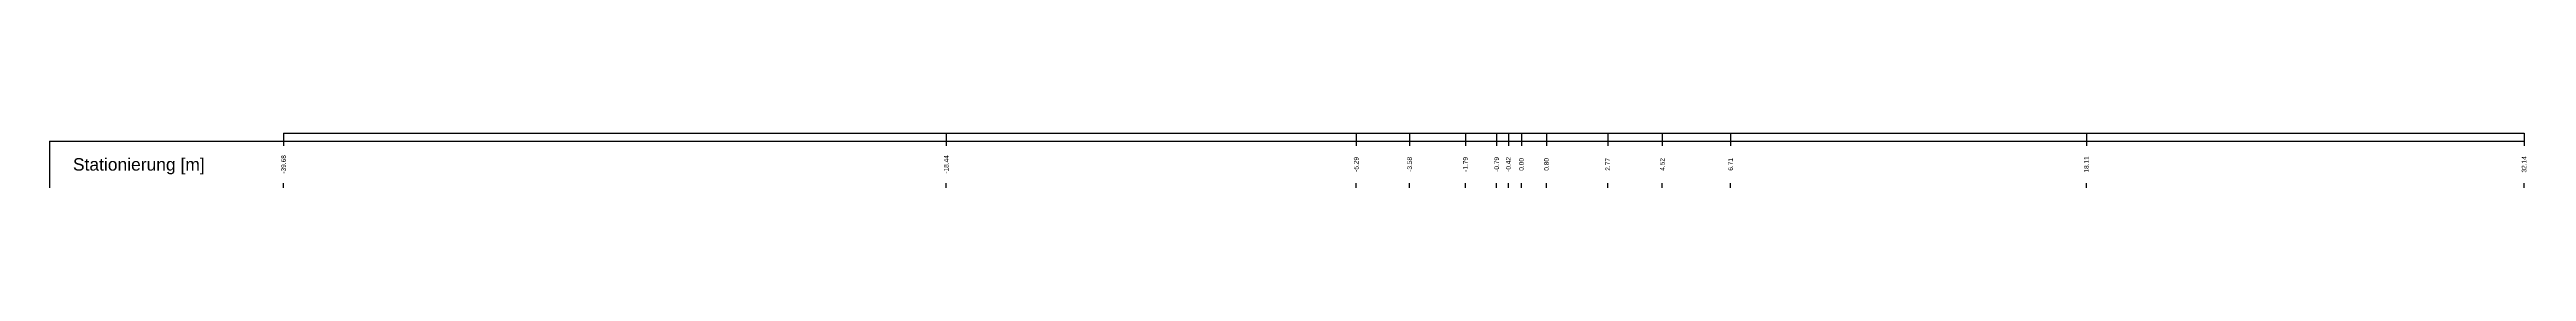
# Model space of a CAD drawing. Header units: millimetres. Extents: x -8 to 79, y -83 to 317.
# Drawn here: x -7.5 to 71.9, y -59.8 to -58 of the extents above; entities that cross this region are included whole.
import ezdxf
from ezdxf.enums import TextEntityAlignment as Align

# ---------------------------------------------------------------- set-up
doc = ezdxf.new("R2010")
doc.units = ezdxf.units.MM
doc.styles.get("Standard").update_dxf_attribs({"font": 'arial.ttf'})

msp = doc.modelspace()

# ---------------------------------------------------------------- linework, layer by layer
at = {"layer": 'band'}
for p, q in [((0, -58.25), (0, -58.4)), ((21.245, -58.25), (21.245, -58.4)), ((34.387, -58.25), (34.387, -58.4)), ((36.097, -58.25), (36.097, -58.4)), ((37.888, -58.25), (37.888, -58.4)), ((38.886, -58.25), (38.886, -58.4)), ((39.263, -58.25), (39.263, -58.4)), ((39.68, -58.25), (39.68, -58.4)), ((40.484, -58.25), (40.484, -58.4)), ((42.448, -58.25), (42.448, -58.4)), ((44.199, -58.25), (44.199, -58.4)), ((46.388, -58.25), (46.388, -58.4)), ((57.792, -58.25), (57.792, -58.4)), ((71.823, -58.25), (71.823, -58.4)), ((0, -59.75), (0, -59.6)), ((21.245, -59.75), (21.245, -59.6)), ((34.387, -59.75), (34.387, -59.6)), ((36.097, -59.75), (36.097, -59.6)), ((37.888, -59.75), (37.888, -59.6)), ((38.886, -59.75), (38.886, -59.6)), ((39.263, -59.75), (39.263, -59.6)), ((39.68, -59.75), (39.68, -59.6)), ((40.484, -59.75), (40.484, -59.6)), ((42.448, -59.75), (42.448, -59.6)), ((44.199, -59.75), (44.199, -59.6)), ((46.388, -59.75), (46.388, -59.6)), ((57.792, -59.75), (57.792, -59.6)), ((71.823, -59.75), (71.823, -59.6))]:
    msp.add_line(p, q, dxfattribs=at)
at = {"layer": 'frame'}
for p, q in [((-7.5, -58.25), (71.823, -58.25)), ((-7.5, -58.25), (-7.5, -59.75)), ((0, -58), (71.823, -58))]:
    msp.add_line(p, q, dxfattribs=at)
at = {"layer": 'marker', "color": 253}
for p, q in [((0, -58), (0, -58.25)), ((21.245, -58), (21.245, -58.25)), ((34.387, -58), (34.387, -58.25)), ((36.097, -58), (36.097, -58.25)), ((37.888, -58), (37.888, -58.25)), ((38.886, -58), (38.886, -58.25)), ((39.263, -58), (39.263, -58.25)), ((39.68, -58), (39.68, -58.25)), ((40.484, -58), (40.484, -58.25)), ((42.448, -58), (42.448, -58.25)), ((44.199, -58), (44.199, -58.25)), ((46.388, -58), (46.388, -58.25)), ((57.792, -58), (57.792, -58.25)), ((71.823, -58), (71.823, -58.25))]:
    msp.add_line(p, q, dxfattribs=at)

# ---------------------------------------------------------------- texts
for s, p in [('-39.68', (0, -59)), ('-18.44', (21.245, -59)), ('18.11', (57.792, -59)), ('32.14', (71.823, -59)), ('-5.29', (34.387, -59)), ('-3.58', (36.097, -59)), ('-1.79', (37.888, -59)), ('-0.79', (38.886, -59)), ('-0.42', (39.263, -59)), ('0.00', (39.68, -59)), ('0.80', (40.484, -59)), ('2.77', (42.448, -59)), ('4.52', (44.199, -59)), ('6.71', (46.388, -59))]:
    msp.add_text(s, height=0.15, rotation=90).set_placement(p, align=Align.MIDDLE)
msp.add_text('Stationierung [m]', height=0.4).set_placement((-6.75, -59), align=Align.MIDDLE_LEFT)

doc.saveas('drawing.dxf')
